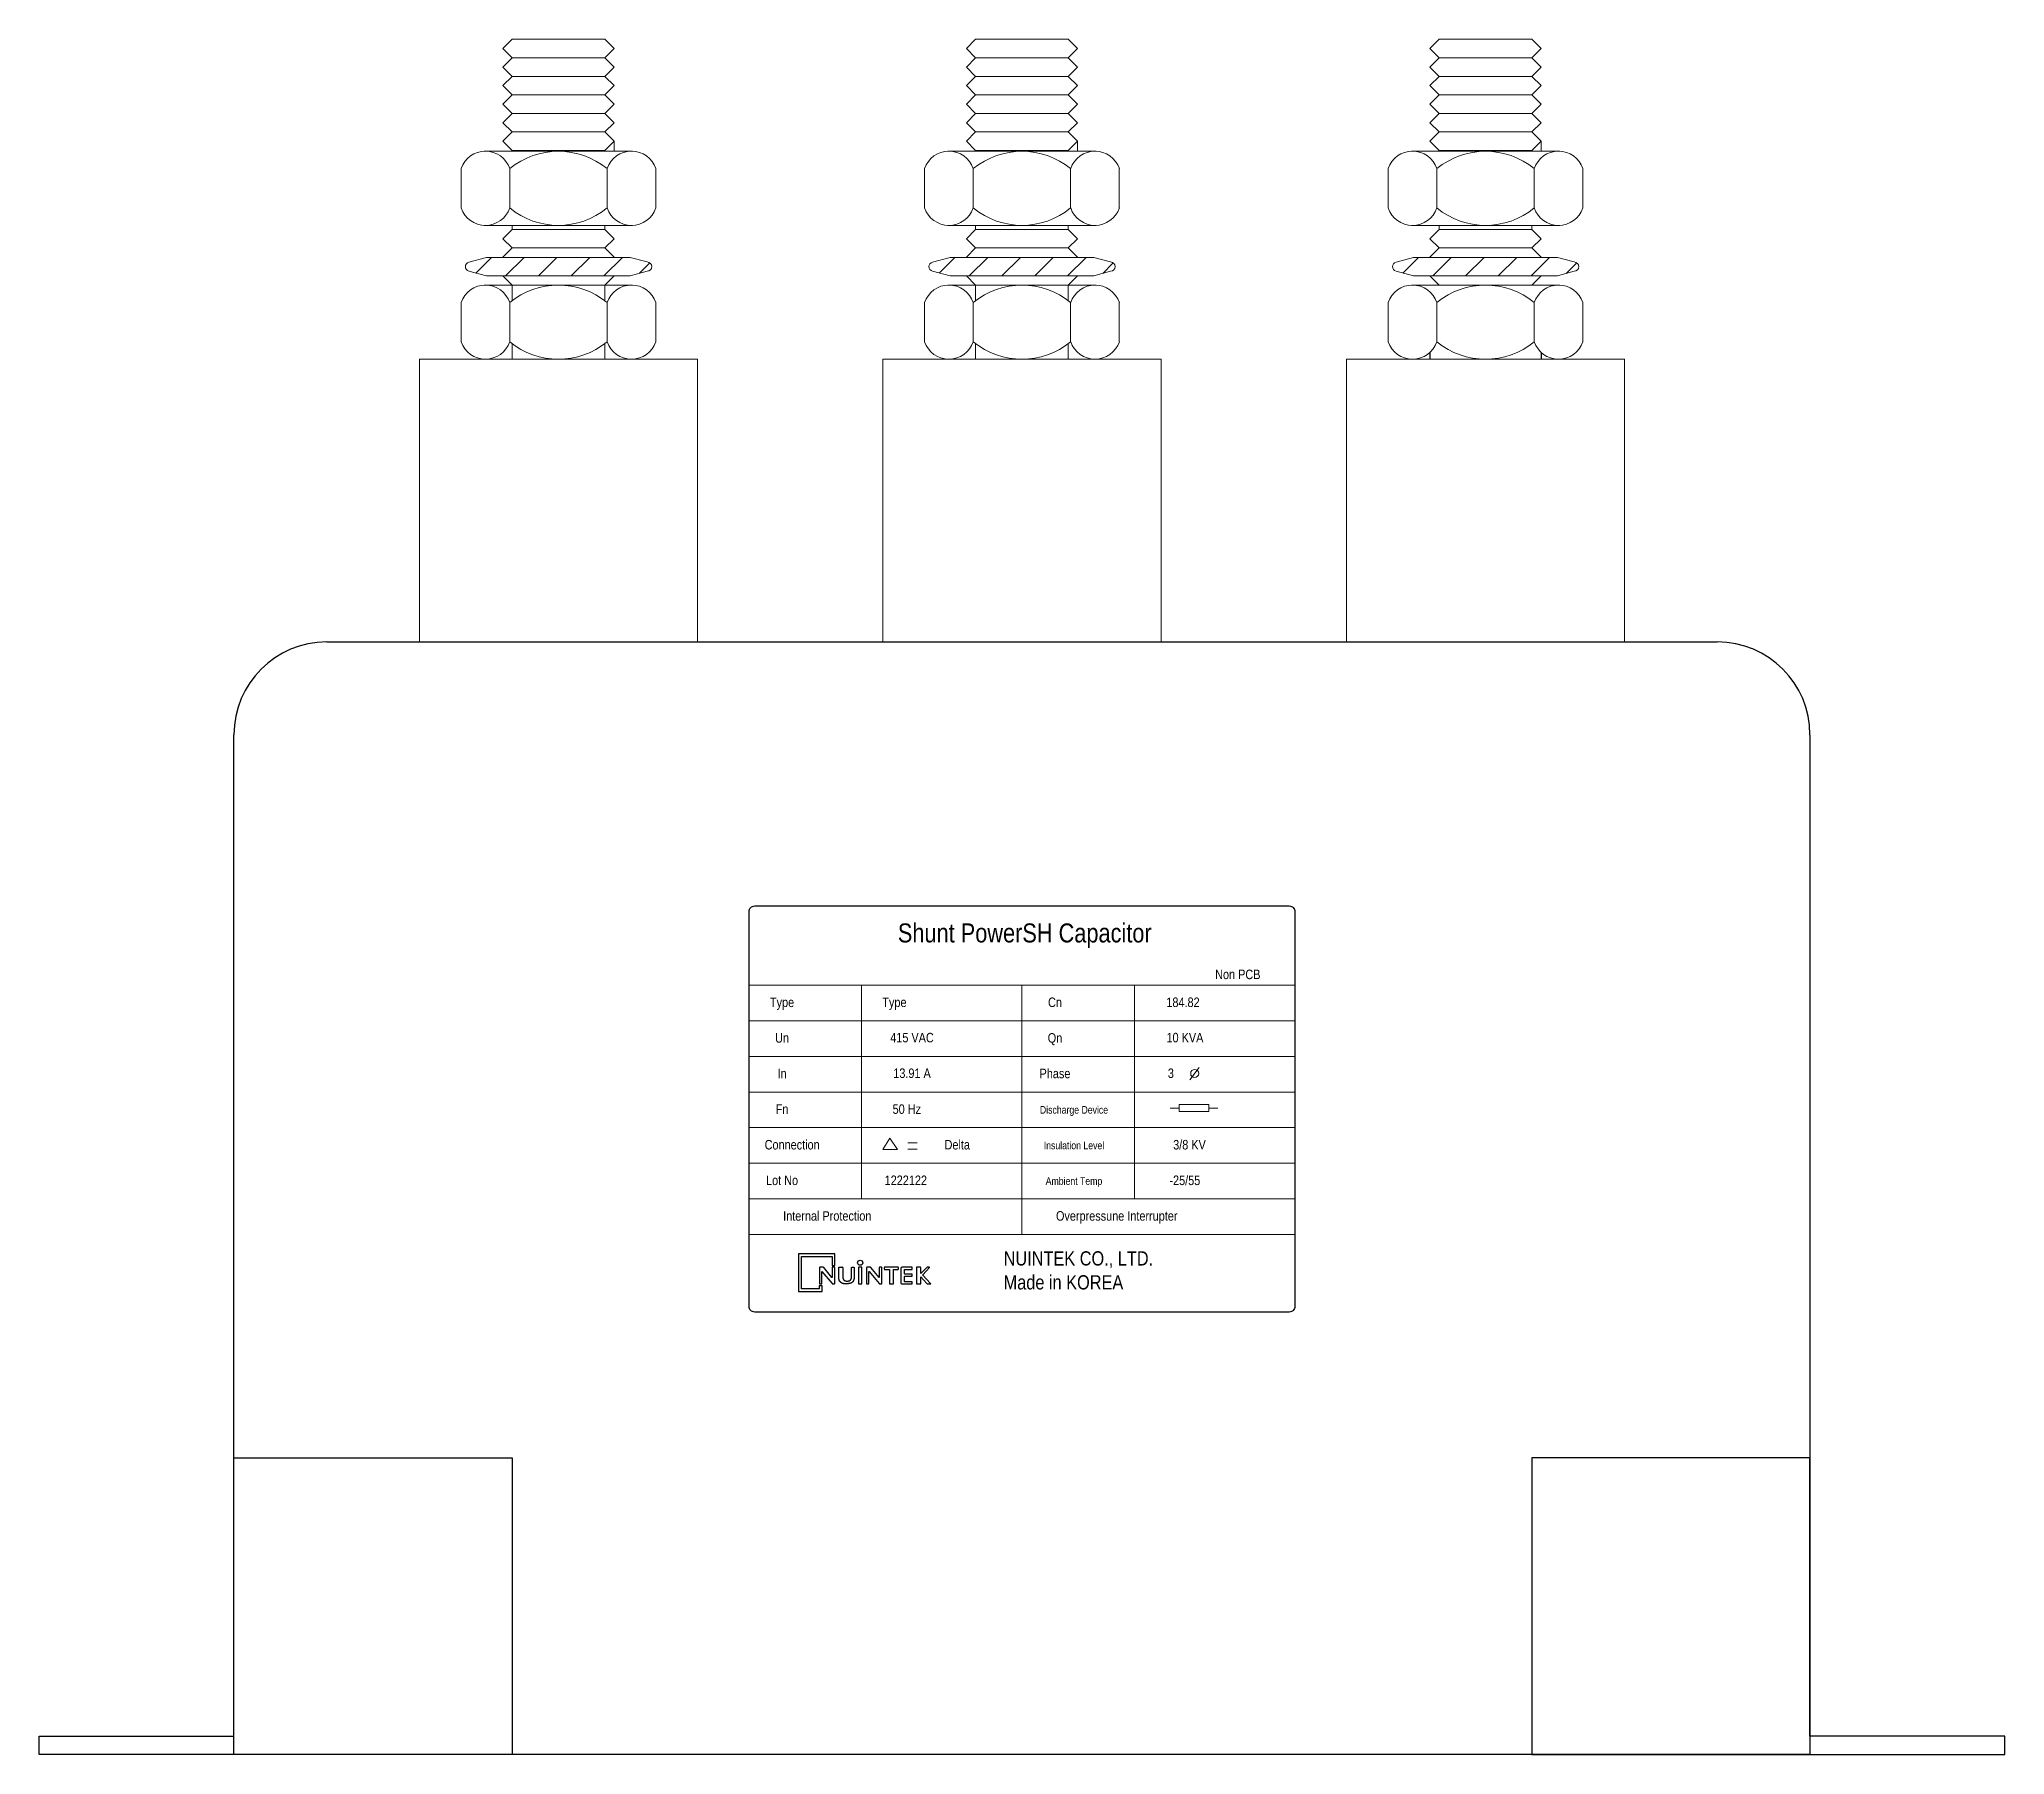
# Model space of a CAD drawing. Header units: millimetres. Extents: x 14 to 2028, y 54 to 460.
# Drawn here: x 13.6 to 225.6, y 53.9 to 238.9 of the extents above; entities that cross this region are included whole.
import ezdxf
from ezdxf.enums import TextEntityAlignment as Align

# ---------------------------------------------------------------- set-up
doc = ezdxf.new("R2010")
doc.units = ezdxf.units.MM
doc.layers.add('00', color=7, linetype='Continuous', lineweight=0)
doc.styles.add('Helvetica-Narrow', font='txt')

# ---------------------------------------------------------------- blocks, each defined once
blk = doc.blocks.new('Nuintek')
at = {"color": 150}
blk.add_lwpolyline([(1.82, 2.33), (1.82, 3.83), (-2.8, 3.83), (-2.8, 3.83), (-2.8, -0.99), (0.18, -0.99), (0.18, -0.23), (-0.18, -0.23), (-0.18, -0.63), (-2.44, -0.63), (-2.44, 3.47), (1.45, 3.47), (1.45, 2.33)], close=True, dxfattribs=at)
for points in [[(-0.11, 0), (0.11, 0, 0.414214), (0.15, 0.04), (0.15, 1.58, -0.70472), (0.17, 1.59), (1.45, 0.03, 0.224867), (1.51, 0), (1.75, 0, 0.414214), (1.79, 0.04), (1.79, 2.07, 0.414214), (1.75, 2.11), (1.49, 2.11, 0.414214), (1.45, 2.07), (1.45, 0.81, -0.706602), (1.43, 0.8), (0.4, 2.08, 0.226187), (0.34, 2.11), (-0.11, 2.11, 0.414214), (-0.15, 2.07), (-0.15, 0.04, 0.414214)], [(4.82, 2.07), (4.82, 0.04, 0.414214), (4.86, 0), (5.23, 0, 0.414214), (5.27, 0.04), (5.27, 2.07, 0.414214), (5.23, 2.11), (4.86, 2.11, 0.414214)], [(5.89, 0), (6.12, 0, 0.414214), (6.16, 0.04), (6.16, 1.58, -0.70472), (6.18, 1.59), (7.45, 0.03, 0.224867), (7.52, 0), (7.76, 0, 0.414214), (7.8, 0.04), (7.8, 2.07, 0.414214), (7.76, 2.11), (7.5, 2.11, 0.414214), (7.46, 2.07), (7.46, 0.81, -0.706602), (7.44, 0.8), (6.4, 2.08, 0.226187), (6.34, 2.11), (5.89, 2.11, 0.414214), (5.85, 2.07), (5.85, 0.04, 0.414214)], [(9.86, 2.11), (8.15, 2.11, 0.414214), (8.11, 2.07), (8.11, 1.89, 0.414214), (8.15, 1.85), (8.74, 1.85, -0.414214), (8.78, 1.81), (8.78, 0.04, 0.414214), (8.82, 0), (9.26, 0, 0.414214), (9.3, 0.04), (9.3, 1.81, -0.414214), (9.34, 1.85), (9.86, 1.85, 0.414214), (9.9, 1.89), (9.9, 2.07, 0.414214)], [(11.68, 2.11), (10.37, 2.11, 0.414214), (10.22, 1.96), (10.22, 0.15, 0.414214), (10.37, 0), (11.68, 0), (11.68, 0.26), (10.74, 0.26, -0.414214), (10.7, 0.3), (10.7, 0.94, -0.414214), (10.74, 0.98), (11.66, 0.98), (11.66, 1.24), (10.74, 1.24, -0.414214), (10.7, 1.28), (10.7, 1.81, -0.414214), (10.74, 1.85), (11.68, 1.85)], [(13.02, 1.14), (13.86, 2.07, 0.650559), (13.85, 2.11), (13.58, 2.11, 0.208632), (13.47, 2.06), (12.77, 1.31, -0.681762), (12.75, 1.31), (12.75, 2.07, 0.414214), (12.71, 2.11), (12.23, 2.11, 0.414214), (12.19, 2.07), (12.19, 0.04, 0.414214), (12.23, 0), (12.71, 0, 0.414214), (12.75, 0.04), (12.75, 0.88, -0.687152), (12.77, 0.89), (13.52, 0.05, 0.212465), (13.64, 0), (13.99, 0, 0.656311), (14.01, 0.04), (13.02, 1.09, -0.390361)]]:
    blk.add_lwpolyline(points, format="xyb", close=True, dxfattribs=at)
blk.add_circle((5.04, 2.69), 0.326, dxfattribs=at)
blk.add_rational_spline([(2.31, 0.85), (2.31, 0.53), (2.41, 0.3), (2.61, 0.16), (2.75, 0.05), (2.95, 0), (3.2, 0), (3.44, 0), (3.82, 0.05), (3.97, 0.16), (4.17, 0.3), (4.27, 0.53), (4.27, 0.85), (4.27, 1.26), (4.27, 1.66), (4.27, 2.07), (4.27, 2.09), (4.25, 2.11), (4.23, 2.11), (4.14, 2.11), (4.06, 2.11), (3.97, 2.11), (3.95, 2.11), (3.93, 2.09), (3.93, 2.07), (3.93, 1.66), (3.93, 1.25), (3.93, 0.83), (3.93, 0.69), (3.88, 0.57), (3.78, 0.48), (3.68, 0.4), (3.54, 0.36), (3.38, 0.36), (3.21, 0.36), (3.08, 0.4), (2.98, 0.48), (2.88, 0.57), (2.83, 0.69), (2.83, 0.83), (2.83, 1.25), (2.83, 1.66), (2.83, 2.07), (2.83, 2.08), (2.83, 2.09), (2.82, 2.1), (2.81, 2.11), (2.8, 2.11), (2.79, 2.11), (2.64, 2.11), (2.5, 2.11), (2.35, 2.11), (2.34, 2.11), (2.33, 2.11), (2.32, 2.1), (2.31, 2.09), (2.31, 2.08), (2.31, 2.07), (2.31, 1.66), (2.31, 1.26), (2.31, 0.85)], [1, 1, 1, 1, 1, 1, 1, 1, 1, 1, 1, 1, 1, 1, 1, 1, 0.804737854124, 0.804737854124, 1, 1, 1, 1, 0.804737854124, 0.804737854124, 1, 1, 1, 1, 1, 1, 1, 1, 1, 1, 1, 1, 1, 1, 1, 1, 1, 1, 1, 0.949253021674, 0.949253021674, 1, 0.949253021674, 0.949253021674, 1, 1, 1, 1, 0.949253021674, 0.949253021674, 1, 0.949253021674, 0.949253021674, 1, 1, 1, 1], degree=3, knots=[0, 0, 0, 0, 1, 1, 1, 2, 2, 2, 3, 3, 3, 4, 4, 4, 5, 5, 5, 6.570796, 6.570796, 6.570796, 7.570796, 7.570796, 7.570796, 9.141593, 9.141593, 9.141593, 10.141593, 10.141593, 10.141593, 11.141593, 11.141593, 11.141593, 12.141593, 12.141593, 12.141593, 13.141593, 13.141593, 13.141593, 14.141593, 14.141593, 14.141593, 15.141593, 15.141593, 15.141593, 15.926991, 15.926991, 15.926991, 16.712389, 16.712389, 16.712389, 17.712389, 17.712389, 17.712389, 18.497787, 18.497787, 18.497787, 19.283185, 19.283185, 19.283185, 20.283185, 20.283185, 20.283185, 20.283185], dxfattribs=at)
blk = doc.blocks.new('*U458')
at = {"lineweight": 5}
h = blk.add_hatch(dxfattribs=at)
h.set_pattern_fill('ANSI31', color=74, scale=20, style=0)
h.set_pattern_definition([(45, (-1124.0405, -907.2883), (-1.767767, 1.767767), [])])
h.paths.add_polyline_path([(-40.44, 69.45), (-42.25, 69.95), (-44.5, 69.95), (-57.75, 69.95), (-59.7, 69.42, 0.727937), (-59.7, 68.47), (-57.75, 67.95), (-55.5, 67.95), (-42.25, 67.95), (-40.44, 68.45, 1)])
h = blk.add_hatch(dxfattribs=at)
h.set_pattern_fill('ANSI31', color=74, scale=20, style=0)
h.set_pattern_definition([(45, (-1074.0405, -907.2883), (-1.767767, 1.767767), [])])
h.paths.add_polyline_path([(9.56, 69.45), (7.75, 69.95), (5.5, 69.95), (-7.75, 69.95), (-9.7, 69.42, 0.727937), (-9.7, 68.47), (-7.75, 67.95), (-5.5, 67.95), (7.75, 67.95), (9.56, 68.45, 1)])
h = blk.add_hatch(dxfattribs=at)
h.set_pattern_fill('ANSI31', color=74, scale=20, style=0)
h.set_pattern_definition([(45, (-1024.0405, -907.2883), (-1.767767, 1.767767), [])])
h.paths.add_polyline_path([(59.56, 69.45), (57.75, 69.95), (55.5, 69.95), (42.25, 69.95), (40.3, 69.42, 0.727937), (40.3, 68.47), (42.25, 67.95), (44.5, 67.95), (57.75, 67.95), (59.56, 68.45, 1)])
at = {"color": 74, "lineweight": 5}
for p, q in [((-55, 91.47), (-56, 92.47)), ((-45, 91.47), (-55, 91.47)), ((-45, 91.47), (-44, 92.47)), ((-5, 91.47), (-6, 92.47)), ((5, 91.47), (-5, 91.47)), ((5, 91.47), (6, 92.47)), ((45, 91.47), (44, 92.47)), ((55, 91.47), (45, 91.47)), ((55, 91.47), (56, 92.47)), ((-55, 89.47), (-56, 90.47)), ((-45, 89.47), (-55, 89.47)), ((-45, 89.47), (-44, 90.47)), ((-5, 89.47), (-6, 90.47)), ((5, 89.47), (-5, 89.47)), ((5, 89.47), (6, 90.47)), ((45, 89.47), (44, 90.47)), ((55, 89.47), (45, 89.47)), ((55, 89.47), (56, 90.47)), ((-55, 87.47), (-56, 88.47)), ((-55, 87.47), (-56, 88.47)), ((-45, 87.47), (-55, 87.47)), ((-45, 87.47), (-55, 87.47)), ((-45, 87.47), (-44, 88.47)), ((-45, 87.47), (-44, 88.47)), ((-5, 87.47), (-6, 88.47)), ((-5, 87.47), (-6, 88.47)), ((5, 87.47), (-5, 87.47)), ((5, 87.47), (-5, 87.47)), ((5, 87.47), (6, 88.47)), ((5, 87.47), (6, 88.47)), ((45, 87.47), (44, 88.47)), ((45, 87.47), (44, 88.47)), ((55, 87.47), (45, 87.47)), ((55, 87.47), (45, 87.47)), ((55, 87.47), (56, 88.47)), ((55, 87.47), (56, 88.47)), ((-55, 85.47), (-56, 86.47)), ((-55, 85.47), (-56, 86.47)), ((-45, 85.47), (-55, 85.47)), ((-45, 85.47), (-55, 85.47)), ((-45, 85.47), (-44, 86.47)), ((-45, 85.47), (-44, 86.47)), ((-5, 85.47), (-6, 86.47)), ((-5, 85.47), (-6, 86.47)), ((5, 85.47), (-5, 85.47)), ((5, 85.47), (-5, 85.47)), ((5, 85.47), (6, 86.47)), ((5, 85.47), (6, 86.47)), ((45, 85.47), (44, 86.47)), ((45, 85.47), (44, 86.47)), ((55, 85.47), (45, 85.47)), ((55, 85.47), (45, 85.47)), ((55, 85.47), (56, 86.47)), ((55, 85.47), (56, 86.47)), ((-55, 83.47), (-56, 84.47)), ((-45, 83.47), (-55, 83.47)), ((-45, 83.47), (-44, 84.47)), ((-5, 83.47), (-6, 84.47)), ((5, 83.47), (-5, 83.47)), ((5, 83.47), (6, 84.47)), ((45, 83.47), (44, 84.47)), ((55, 83.47), (45, 83.47)), ((55, 83.47), (56, 84.47)), ((-55, 81.47), (-56, 82.47)), ((-45, 81.47), (-55, 81.47)), ((-45, 81.47), (-44, 82.47)), ((-5, 81.47), (-6, 82.47)), ((5, 81.47), (-5, 81.47)), ((5, 81.47), (6, 82.47)), ((45, 81.47), (44, 82.47)), ((55, 81.47), (45, 81.47)), ((55, 81.47), (56, 82.47)), ((-55, 72.96), (-55, 73.4)), ((-45, 72.96), (-55, 72.96)), ((-45, 72.96), (-45, 73.4)), ((-5, 72.96), (-5, 73.4)), ((5, 72.96), (-5, 72.96)), ((5, 72.96), (5, 73.4)), ((45, 72.96), (45, 73.4)), ((55, 72.96), (45, 72.96)), ((55, 72.96), (55, 73.4)), ((-55, 70.96), (-56, 71.96)), ((-55.99, 69.95), (-56, 69.96)), ((-55.99, 69.95), (-56, 69.96)), ((-45, 70.96), (-55, 70.96)), ((-45, 70.96), (-44, 71.96)), ((-44.01, 69.95), (-44, 69.96)), ((-44.01, 69.95), (-44, 69.96)), ((-5, 70.96), (-6, 71.96)), ((-5.99, 69.95), (-6, 69.96)), ((-5.99, 69.95), (-6, 69.96)), ((5, 70.96), (-5, 70.96)), ((5, 70.96), (6, 71.96)), ((5.99, 69.95), (6, 69.96)), ((5.99, 69.95), (6, 69.96)), ((45, 70.96), (44, 71.96)), ((44.01, 69.95), (44, 69.96)), ((44.01, 69.95), (44, 69.96)), ((55, 70.96), (45, 70.96)), ((55, 70.96), (56, 71.96)), ((55.99, 69.95), (56, 69.96)), ((55.99, 69.95), (56, 69.96)), ((-57.75, 69.95), (-59.65, 69.44)), ((-57.75, 67.95), (-59.65, 68.46)), ((-57.75, 69.95), (-55.5, 69.95)), ((-57.75, 69.95), (-42.25, 69.95)), ((-55.5, 67.95), (-57.75, 67.95)), ((-42.25, 67.95), (-57.75, 67.95)), ((-55, 66.96), (-56, 67.96)), ((-45, 66.96), (-44, 67.96)), ((-45, 66.96), (-44, 67.96)), ((-42.25, 69.95), (-44.5, 69.95)), ((-42.25, 67.95), (-44.5, 67.95)), ((-40.44, 69.45), (-42.25, 69.95)), ((-40.44, 68.45), (-42.25, 67.95)), ((-7.75, 69.95), (-9.65, 69.44)), ((-7.75, 67.95), (-9.65, 68.46)), ((-7.75, 69.95), (7.75, 69.95)), ((-7.75, 69.95), (-5.5, 69.95)), ((7.75, 67.95), (-7.75, 67.95)), ((-5.5, 67.95), (-7.75, 67.95)), ((-5, 66.96), (-6, 67.96)), ((5, 66.96), (6, 67.96)), ((5, 66.96), (6, 67.96)), ((7.75, 69.95), (5.5, 69.95)), ((7.75, 67.95), (5.5, 67.95)), ((9.56, 69.45), (7.75, 69.95)), ((9.56, 68.45), (7.75, 67.95)), ((42.25, 69.95), (40.35, 69.44)), ((42.25, 67.95), (40.35, 68.46)), ((42.25, 69.95), (44.5, 69.95)), ((42.25, 69.95), (57.75, 69.95)), ((44.5, 67.95), (42.25, 67.95)), ((57.75, 67.95), (42.25, 67.95)), ((45, 66.96), (44, 67.96)), ((55, 66.96), (56, 67.96)), ((55, 66.96), (56, 67.96)), ((57.75, 69.95), (55.5, 69.95)), ((57.75, 67.95), (55.5, 67.95)), ((59.56, 69.45), (57.75, 69.95)), ((59.56, 68.45), (57.75, 67.95)), ((-55, 66.96), (-55, 65.28)), ((-45, 66.96), (-55, 66.96)), ((-45, 66.96), (-55, 66.96)), ((-45, 66.96), (-45, 65.28)), ((-5, 66.96), (-5, 65.28)), ((5, 66.96), (-5, 66.96)), ((5, 66.96), (-5, 66.96)), ((5, 66.96), (5, 65.28)), ((55, 66.96), (45, 66.96)), ((55, 66.96), (45, 66.96)), ((-60.5, 60.84), (-60.5, 65.09)), ((-39.5, 60.84), (-39.5, 65.09)), ((-10.5, 60.84), (-10.5, 65.09)), ((10.5, 60.84), (10.5, 65.09)), ((39.5, 60.84), (39.5, 65.09)), ((60.5, 60.84), (60.5, 65.09)), ((-55, 60.64), (-55, 58.96)), ((-45, 60.64), (-45, 58.96)), ((-5, 60.64), (-5, 58.96)), ((5, 60.64), (5, 58.96)), ((-35, 58.96), (-65, 58.96)), ((-65, 58.96), (-65, 28.47)), ((-35, 28.47), (-35, 58.96)), ((15, 58.96), (-15, 58.96)), ((-15, 58.96), (-15, 28.47)), ((-15, 58.96), (-15, 28.47)), ((-15, 58.96), (-15, 28.47)), ((15, 28.47), (15, 58.96)), ((15, 28.47), (15, 58.96)), ((15, 28.47), (15, 58.96)), ((65, 58.96), (35, 58.96)), ((35, 58.96), (35, 28.47)), ((35, 58.96), (35, 28.47)), ((35, 58.96), (35, 28.47)), ((65, 28.47), (65, 58.96)), ((65, 28.47), (65, 58.96)), ((65, 28.47), (65, 58.96)), ((-35, 28.47), (-35, 56.96)), ((15, 28.47), (15, 56.96)), ((15, 28.47), (15, 56.96)), ((15, 28.47), (15, 56.96)), ((65, 28.47), (65, 56.96)), ((65, 28.47), (65, 56.96)), ((65, 28.47), (65, 56.96)), ((-50, 28.47), (-35, 28.47)), ((50, 28.47), (65, 28.47)), ((50, 28.47), (65, 28.47)), ((50, 28.47), (65, 28.47)), ((0, 0), (12, 0)), ((0, 0), (12, 0)), ((0, 0), (12, 0))]:
    blk.add_line(p, q, dxfattribs=at)
at = {"color": 74}
for p, q in [((44, 59.69), (44, 58.96)), ((56.01, 59.68), (56.01, 58.96)), ((-75, 28.47), (75, 28.47)), ((-75, 28.47), (75, 28.47)), ((-85, -91.53), (-85, 18.47)), ((85, 18.47), (85, -91.53)), ((85, -91.53), (-85, -91.53))]:
    blk.add_line(p, q, dxfattribs=at)
at = {"lineweight": 9}
for p, q in [((-29.44, -8.55), (29.44, -8.55)), ((-17.32, -8.55), (-17.32, -31.59)), ((0, -8.55), (0, -35.43)), ((12.12, -8.55), (12.12, -31.59)), ((-29.44, -12.39), (29.44, -12.39)), ((-29.44, -16.23), (29.44, -16.23)), ((18.1, -18.76), (19.11, -17.42)), ((-29.44, -20.07), (29.44, -20.07)), ((16.96, -21.8), (15.99, -21.8)), ((20.17, -21.8), (21.14, -21.8)), ((-29.44, -23.91), (29.44, -23.91)), ((-12.33, -25.56), (-11.3, -25.56)), ((-12.33, -26.22), (-11.3, -26.22)), ((-29.44, -27.75), (29.44, -27.75)), ((-29.44, -31.59), (29.44, -31.59)), ((-29.44, -35.43), (29.44, -35.43))]:
    blk.add_line(p, q, dxfattribs=at)
at = {"color": 150}
blk.add_lwpolyline([(-28.83, 0), (28.83, 0, -0.414214), (29.44, -0.61), (29.44, -43.19, -0.414214), (28.83, -43.8), (-28.83, -43.8, -0.414214), (-29.44, -43.19), (-29.44, -0.61, -0.414214)], format="xyb", close=True, dxfattribs=at)
at = {"lineweight": 9}
blk.add_lwpolyline([(16.96, -22.18), (20.17, -22.18), (20.17, -21.41), (16.96, -21.41)], close=True, dxfattribs=at)
blk.add_lwpolyline([(-15, -26.26), (-13.44, -26.26), (-14.26, -25.03), (-15, -26.26)], dxfattribs=at)
at = {"color": 74}
for points in [[(-55, -59.53), (-55, -91.53), (-106, -91.53), (-106, -89.53), (-85, -89.53), (-85, -59.53), (-55, -59.53)], [(55, -59.53), (55, -91.53), (106, -91.53), (106, -89.53), (85, -89.53), (85, -59.53), (55, -59.53)]]:
    blk.add_lwpolyline(points, dxfattribs=at)
at = {"lineweight": 9}
blk.add_circle((18.63, -18.07), 0.432, dxfattribs=at)
at = {"color": 74, "lineweight": 5}
for centre, start, end in [((-59.54, 68.95), 102.246, 257.754), ((-40.44, 68.95), 270, 90), ((-9.54, 68.95), 102.246, 257.754), ((9.56, 68.95), 270, 90), ((40.46, 68.95), 102.246, 257.754), ((59.56, 68.95), 270, 90)]:
    blk.add_arc(centre, 0.5, start, end, dxfattribs=at)
at = {"color": 74}
for centre, start, end in [((-75, 18.47), 90, 180), ((75, 18.47), 0, 90)]:
    blk.add_arc(centre, 10, start, end, dxfattribs=at)
at = {"layer": '00', "color": 74, "lineweight": 5}
for p, q in [((-56, 92.47), (-55, 93.47)), ((-55, 93.47), (-45, 93.47)), ((-44, 92.47), (-45, 93.47)), ((-6, 92.47), (-5, 93.47)), ((-5, 93.47), (5, 93.47)), ((6, 92.47), (5, 93.47)), ((44, 92.47), (45, 93.47)), ((45, 93.47), (55, 93.47)), ((56, 92.47), (55, 93.47)), ((-56, 90.47), (-55, 91.47)), ((-55, 91.47), (-45, 91.47)), ((-44, 90.47), (-45, 91.47)), ((-6, 90.47), (-5, 91.47)), ((-5, 91.47), (5, 91.47)), ((6, 90.47), (5, 91.47)), ((44, 90.47), (45, 91.47)), ((45, 91.47), (55, 91.47)), ((56, 90.47), (55, 91.47)), ((-56, 88.47), (-55, 89.47)), ((-56, 88.47), (-55, 89.47)), ((-55, 89.47), (-45, 89.47)), ((-55, 89.47), (-45, 89.47)), ((-44, 88.47), (-45, 89.47)), ((-44, 88.47), (-45, 89.47)), ((-6, 88.47), (-5, 89.47)), ((-6, 88.47), (-5, 89.47)), ((-5, 89.47), (5, 89.47)), ((-5, 89.47), (5, 89.47)), ((6, 88.47), (5, 89.47)), ((6, 88.47), (5, 89.47)), ((44, 88.47), (45, 89.47)), ((44, 88.47), (45, 89.47)), ((45, 89.47), (55, 89.47)), ((45, 89.47), (55, 89.47)), ((56, 88.47), (55, 89.47)), ((56, 88.47), (55, 89.47)), ((-56, 86.47), (-55, 87.47)), ((-56, 86.47), (-55, 87.47)), ((-55, 87.47), (-45, 87.47)), ((-55, 87.47), (-45, 87.47)), ((-44, 86.47), (-45, 87.47)), ((-44, 86.47), (-45, 87.47)), ((-6, 86.47), (-5, 87.47)), ((-6, 86.47), (-5, 87.47)), ((-5, 87.47), (5, 87.47)), ((-5, 87.47), (5, 87.47)), ((6, 86.47), (5, 87.47)), ((6, 86.47), (5, 87.47)), ((44, 86.47), (45, 87.47)), ((44, 86.47), (45, 87.47)), ((45, 87.47), (55, 87.47)), ((45, 87.47), (55, 87.47)), ((56, 86.47), (55, 87.47)), ((56, 86.47), (55, 87.47)), ((-56, 84.47), (-55, 85.47)), ((-55, 85.47), (-45, 85.47)), ((-44, 84.47), (-45, 85.47)), ((-6, 84.47), (-5, 85.47)), ((-5, 85.47), (5, 85.47)), ((6, 84.47), (5, 85.47)), ((44, 84.47), (45, 85.47)), ((45, 85.47), (55, 85.47)), ((56, 84.47), (55, 85.47)), ((-56, 82.47), (-55, 83.47)), ((-55, 83.47), (-45, 83.47)), ((-44, 82.47), (-45, 83.47)), ((-6, 82.47), (-5, 83.47)), ((-5, 83.47), (5, 83.47)), ((6, 82.47), (5, 83.47)), ((44, 82.47), (45, 83.47)), ((45, 83.47), (55, 83.47)), ((56, 82.47), (55, 83.47)), ((-42, 81.4), (-58, 81.4)), ((-58, 81.4), (-43.99, 81.4)), ((-44, 81.4), (-44, 82.47)), ((-8, 81.4), (6.01, 81.4)), ((8, 81.4), (-8, 81.4)), ((6, 81.4), (6, 82.47)), ((42, 81.4), (56.01, 81.4)), ((58, 81.4), (42, 81.4)), ((56, 81.4), (56, 82.47)), ((-60.5, 79.52), (-60.5, 75.27)), ((-55.25, 75.27), (-55.25, 79.52)), ((-44.75, 75.27), (-44.75, 79.52)), ((-39.5, 79.52), (-39.5, 75.27)), ((-10.5, 79.52), (-10.5, 75.27)), ((-5.25, 75.27), (-5.25, 79.52)), ((5.25, 75.27), (5.25, 79.52)), ((10.5, 79.52), (10.5, 75.27)), ((39.5, 79.52), (39.5, 75.27)), ((44.75, 75.27), (44.75, 79.52)), ((55.25, 75.27), (55.25, 79.52)), ((60.5, 79.52), (60.5, 75.27)), ((-42, 73.4), (-58, 73.4)), ((-56, 71.96), (-55, 72.96)), ((-55, 72.96), (-45, 72.96)), ((-44, 71.96), (-45, 72.96)), ((8, 73.4), (-8, 73.4)), ((-6, 71.96), (-5, 72.96)), ((-5, 72.96), (5, 72.96)), ((6, 71.96), (5, 72.96)), ((58, 73.4), (42, 73.4)), ((44, 71.96), (45, 72.96)), ((45, 72.96), (55, 72.96)), ((56, 71.96), (55, 72.96)), ((-56, 69.96), (-55, 70.96)), ((-56, 69.96), (-55, 70.96)), ((-55, 70.96), (-45, 70.96)), ((-55, 70.96), (-45, 70.96)), ((-44, 69.96), (-45, 70.96)), ((-44, 69.96), (-45, 70.96)), ((-6, 69.96), (-5, 70.96)), ((-6, 69.96), (-5, 70.96)), ((-5, 70.96), (5, 70.96)), ((-5, 70.96), (5, 70.96)), ((6, 69.96), (5, 70.96)), ((6, 69.96), (5, 70.96)), ((44, 69.96), (45, 70.96)), ((44, 69.96), (45, 70.96)), ((45, 70.96), (55, 70.96)), ((45, 70.96), (55, 70.96)), ((56, 69.96), (55, 70.96)), ((56, 69.96), (55, 70.96)), ((-58, 66.96), (-43.99, 66.96)), ((-42, 66.96), (-58, 66.96)), ((-55, 66.96), (-45, 66.96)), ((8, 66.96), (-8, 66.96)), ((-8, 66.96), (6.01, 66.96)), ((-5, 66.96), (5, 66.96)), ((58, 66.96), (42, 66.96)), ((42, 66.96), (56.01, 66.96)), ((45, 66.96), (55, 66.96)), ((-60.5, 60.84), (-60.5, 65.09)), ((-60.5, 65.09), (-60.5, 60.84)), ((-55.25, 60.84), (-55.25, 65.09)), ((-44.75, 60.84), (-44.75, 65.09)), ((-39.5, 60.84), (-39.5, 65.09)), ((-39.5, 65.09), (-39.5, 60.84)), ((-10.5, 65.09), (-10.5, 60.84)), ((-10.5, 60.84), (-10.5, 65.09)), ((-5.25, 60.84), (-5.25, 65.09)), ((5.25, 60.84), (5.25, 65.09)), ((10.5, 65.09), (10.5, 60.84)), ((10.5, 60.84), (10.5, 65.09)), ((39.5, 65.09), (39.5, 60.84)), ((39.5, 60.84), (39.5, 65.09)), ((44.75, 60.84), (44.75, 65.09)), ((55.25, 60.84), (55.25, 65.09)), ((60.5, 65.09), (60.5, 60.84)), ((60.5, 60.84), (60.5, 65.09)), ((-42, 58.96), (-58, 58.96)), ((-42, 58.96), (-58, 58.96)), ((-56.01, 58.96), (-43.99, 58.96)), ((8, 58.96), (-8, 58.96)), ((8, 58.96), (-8, 58.96)), ((-6.01, 58.96), (6.01, 58.96)), ((58, 58.96), (42, 58.96)), ((58, 58.96), (42, 58.96)), ((43.99, 58.96), (56.01, 58.96))]:
    blk.add_line(p, q, dxfattribs=at)
for centre, radius, start, end in [((-57.88, 78.63), 2.77, 18.8098, 161.1902), ((-50, 73.11), 8.28, 50.6699, 129.3301), ((-42.12, 78.63), 2.77, 18.8098, 161.1902), ((-7.88, 78.63), 2.77, 18.8098, 161.1902), ((0, 73.11), 8.28, 50.6699, 129.3301), ((7.88, 78.63), 2.77, 18.8098, 161.1902), ((42.12, 78.63), 2.77, 18.8098, 161.1902), ((50, 73.11), 8.28, 50.6699, 129.3301), ((57.88, 78.63), 2.77, 18.8098, 161.1902), ((-57.88, 76.17), 2.77, 198.8098, 341.1902), ((-50, 81.68), 8.28, 230.6699, 309.3301), ((-42.12, 76.17), 2.77, 198.8098, 341.1902), ((-7.88, 76.17), 2.77, 198.8098, 341.1902), ((0, 81.68), 8.28, 230.6699, 309.3301), ((7.88, 76.17), 2.77, 198.8098, 341.1902), ((42.12, 76.17), 2.77, 198.8098, 341.1902), ((50, 81.68), 8.28, 230.6699, 309.3301), ((57.88, 76.17), 2.77, 198.8098, 341.1902), ((-57.88, 64.19), 2.77, 18.8098, 161.1902), ((-50, 58.68), 8.28, 50.6699, 129.3301), ((-42.12, 64.19), 2.77, 18.8098, 161.1902), ((-7.88, 64.19), 2.77, 18.8098, 161.1902), ((0, 58.68), 8.28, 50.6699, 129.3301), ((7.88, 64.19), 2.77, 18.8098, 161.1902), ((42.12, 64.19), 2.77, 18.8098, 161.1902), ((50, 58.68), 8.28, 50.6699, 129.3301), ((57.88, 64.19), 2.77, 18.8098, 161.1902), ((-57.88, 61.73), 2.77, 198.8098, 341.1902), ((-57.88, 61.73), 2.77, 198.8098, 341.1902), ((-50, 67.24), 8.28, 230.6699, 309.3301), ((-50, 67.24), 8.28, 230.6699, 309.3301), ((-42.12, 61.73), 2.77, 198.8098, 341.1902), ((-42.12, 61.73), 2.77, 198.8098, 341.1902), ((-7.88, 61.73), 2.77, 198.8098, 341.1902), ((-7.88, 61.73), 2.77, 198.8098, 341.1902), ((0, 67.24), 8.28, 230.6699, 309.3301), ((0, 67.24), 8.28, 230.6699, 309.3301), ((7.88, 61.73), 2.77, 198.8098, 341.1902), ((7.88, 61.73), 2.77, 198.8098, 341.1902), ((42.12, 61.73), 2.77, 198.8098, 341.1902), ((42.12, 61.73), 2.77, 198.8098, 341.1902), ((50, 67.24), 8.28, 230.6699, 309.3301), ((50, 67.24), 8.28, 230.6699, 309.3301), ((57.88, 61.73), 2.77, 198.8098, 341.1902), ((57.88, 61.73), 2.77, 198.8098, 341.1902)]:
    blk.add_arc(centre, radius, start, end, dxfattribs=at)
at = {"xscale": 0.8469964196410728, "yscale": 0.8469964196410728, "zscale": 0.8469964196410728}
blk.add_blockref('Nuintek', (-21.72, -40.76), dxfattribs=at)
at = {"style": 'Helvetica-Narrow'}
for s, height, p in [('Shunt PowerSH Capacitor', 2.048, (0.3, -2.91)), ('Non PCB', 1.024, (23.28, -7.38)), ('Type', 1.024, (-25.88, -10.39)), ('Type', 1.024, (-13.76, -10.39)), ('Cn', 1.024, (3.56, -10.39)), ('184.82', 1.024, (17.37, -10.39)), ('Un', 1.024, (-25.88, -14.23)), ('Qn', 1.024, (3.56, -14.23)), ('In', 1.024, (-25.88, -18.07)), ('13.91 A', 1.024, (-11.86, -18.04)), ('Phase', 1.024, (3.56, -18.07)), ('3', 1.02, (16.06, -18.04)), ('Fn', 1.024, (-25.88, -21.91)), ('50 Hz', 1.024, (-12.42, -21.91)), ('Discharge Device', 0.8192, (5.61, -21.99)), ('Connection', 1.024, (-24.79, -25.75)), ('Delta', 1.024, (-6.98, -25.75)), ('Insulation Level', 0.8192, (5.61, -25.83)), ('3/8 KV', 1.024, (18.07, -25.75)), ('Lot No', 1.024, (-25.88, -29.59)), ('1222122', 1.024, (-12.53, -29.59)), ('Ambient Temp', 0.8192, (5.61, -29.67)), ('-25/55', 1.024, (17.57, -29.59)), ('Internal Protection', 1.024, (-21, -33.43)), ('Overpressune Interrupter', 1.024, (10.22, -33.43))]:
    blk.add_text(s, height=height, dxfattribs=at).set_placement(p, align=Align.MIDDLE_CENTER)
at = {"color": 1, "style": 'Helvetica-Narrow'}
for s, p in [('415 VAC', (-11.86, -14.2)), ('10 KVA', (17.58, -14.2))]:
    blk.add_text(s, height=1.024, dxfattribs=at).set_placement(p, align=Align.MIDDLE_CENTER)
at = {"style": 'Helvetica-Narrow'}
for s, p in [('NUINTEK CO., LTD.', (-1.98, -38.01)), ('Made in KOREA', (-1.98, -40.59))]:
    blk.add_text(s, height=1.536, dxfattribs=at).set_placement(p, align=Align.MIDDLE_LEFT)

msp = doc.modelspace()

# ---------------------------------------------------------------- block references
msp.add_blockref('*U458', (119.55, 145.48))

doc.saveas('drawing.dxf')
